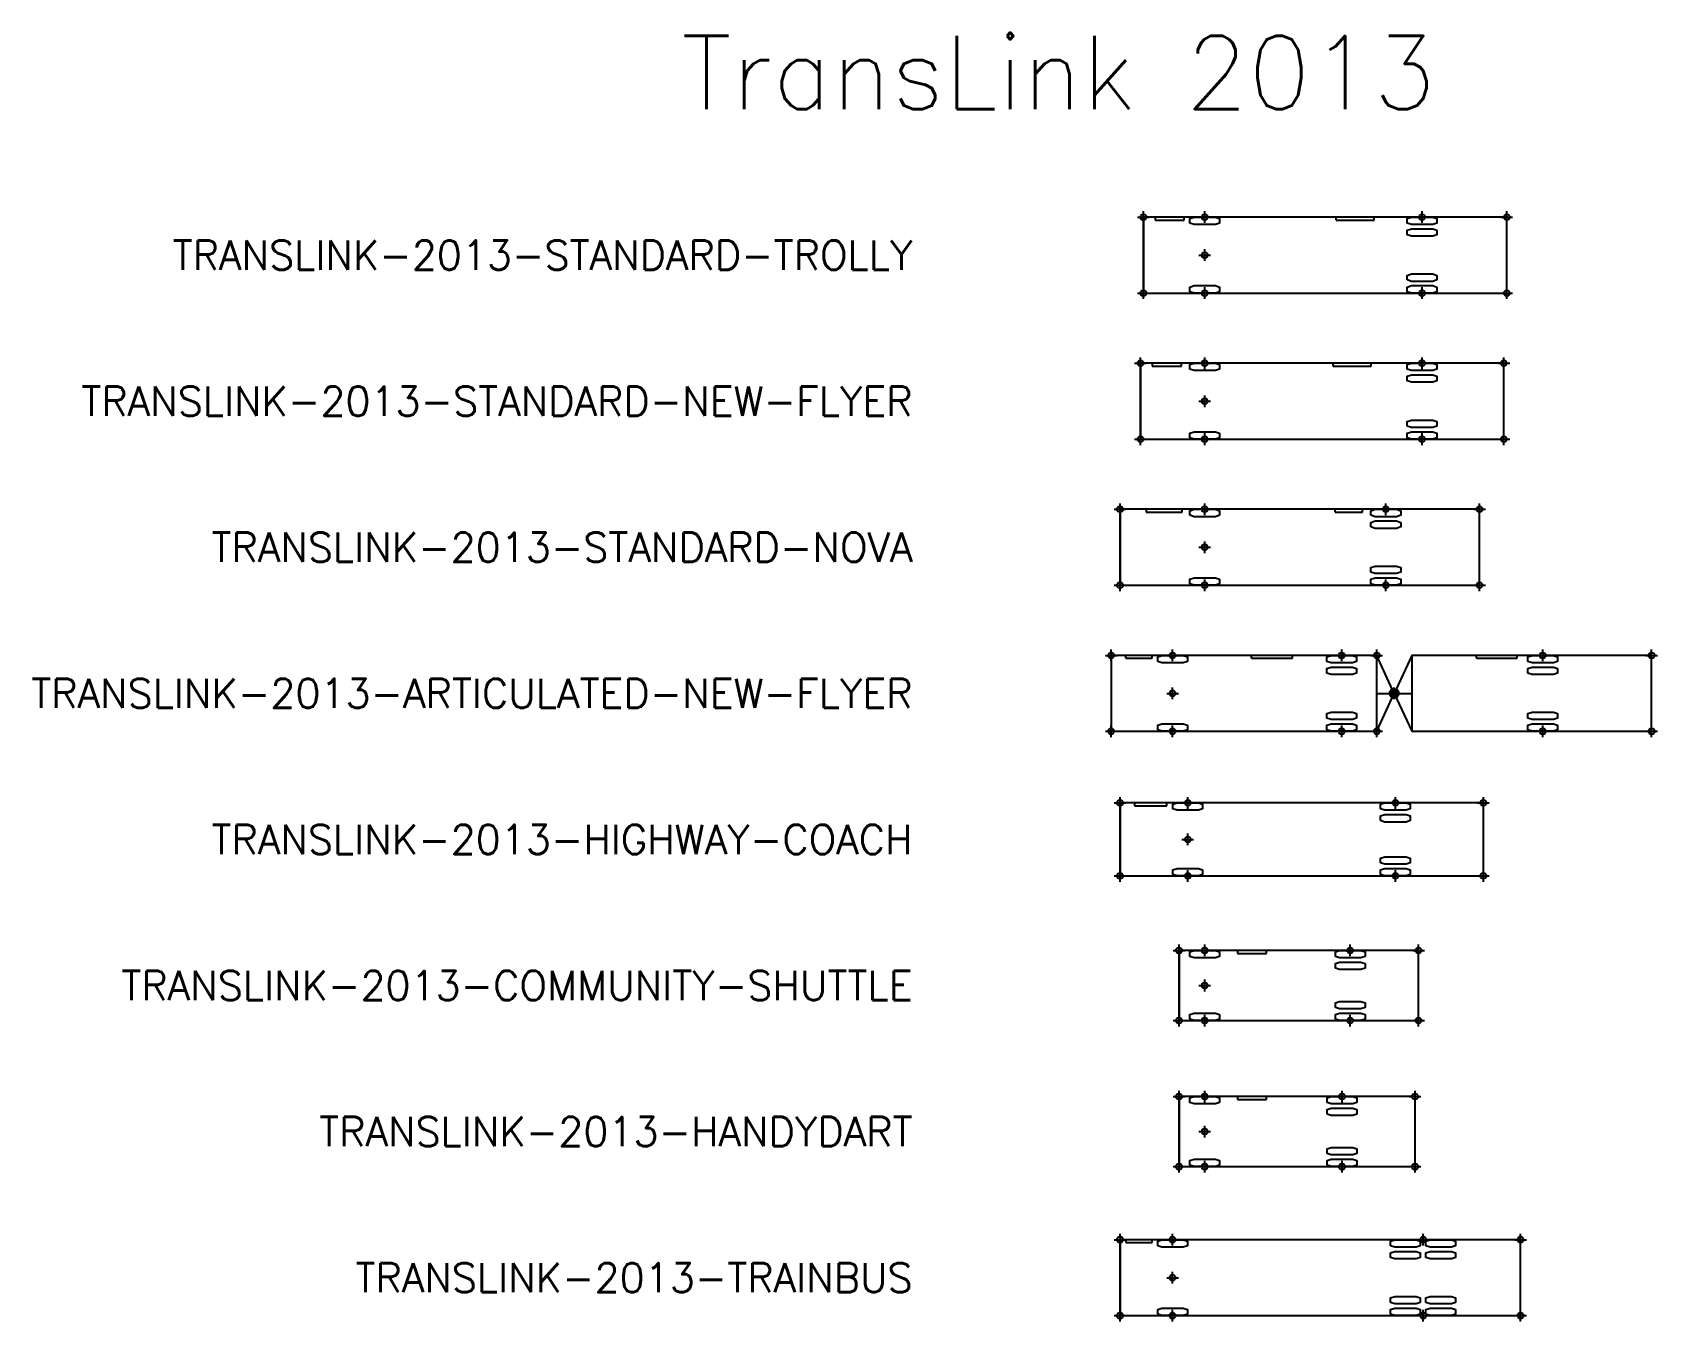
# Model space of a CAD drawing. Header units: metres. Extents: x -185 to 416, y -309 to 8.
# Drawn here: x 359.9 to 415.5, y -36.5 to 7.6 of the extents above; entities that cross this region are included whole.
import ezdxf
from ezdxf.enums import TextEntityAlignment as Align

# ---------------------------------------------------------------- set-up
doc = ezdxf.new("R2010")
doc.units = ezdxf.units.M
doc.header["$PDMODE"] = 34
doc.header["$PDSIZE"] = 0.2
doc.styles.get("Standard").update_dxf_attribs({"font": 'simplex.shx'})

msp = doc.modelspace()

# ---------------------------------------------------------------- texts
msp.add_text('TransLink 2013', height=2.5).set_placement((395, 5), align=Align.CENTER)
for s, p in [('TRANSLINK-2013-STANDARD-TROLLY', (390, 0)), ('TRANSLINK-2013-STANDARD-NEW-FLYER', (390, -5)), ('TRANSLINK-2013-STANDARD-NOVA', (390, -10)), ('TRANSLINK-2013-ARTICULATED-NEW-FLYER', (390, -15)), ('TRANSLINK-2013-HIGHWAY-COACH', (390, -20)), ('TRANSLINK-2013-COMMUNITY-SHUTTLE', (390, -25)), ('TRANSLINK-2013-HANDYDART', (390, -30)), ('TRANSLINK-2013-TRAINBUS', (390, -35))]:
    msp.add_text(s, height=1).set_placement(p, align=Align.MIDDLE_RIGHT)

# ---------------------------------------------------------------- blocks, each defined once
blk = doc.blocks.new('WheelLeftM2')
at = {"color": 7, "linetype": 'Continuous', "ltscale": 1.524, "flags": 128}
blk.add_lwpolyline([(-0.508, -0.206248), (-0.508, -0.047752), (-0.36576, 0), (0.36576, 0), (0.508, -0.047752), (0.508, -0.206248), (0.36576, -0.254), (-0.36576, -0.254)], close=True, dxfattribs=at)
blk = doc.blocks.new('WheelRightM2')
at = {"color": 7, "linetype": 'Continuous', "ltscale": 1.524, "flags": 128}
blk.add_lwpolyline([(-0.508, 0.047752), (-0.508, 0.206248), (-0.36576, 0.254), (0.36576, 0.254), (0.508, 0.206248), (0.508, 0.047752), (0.36576, 0), (-0.36576, 0)], close=True, dxfattribs=at)
blk = doc.blocks.new('TRANSLINK-2013-STANDARD-TROLLY')
for p, q in [((0, -1.3), (0, 1.3)), ((0.4, 1.3), (0.4, 1.2)), ((0.4, 1.2), (1.4, 1.2)), ((1.4, 1.2), (1.4, 1.3)), ((6.6, 1.2), (6.6, 1.3)), ((6.6, 1.2), (7.9, 1.2)), ((7.9, 1.2), (7.9, 1.3))]:
    blk.add_line(p, q)
at = {"color": 7, "linetype": 'Continuous', "ltscale": 1.524}
blk.add_lwpolyline([(0, -1.3), (12.44, -1.3), (12.44, 1.3), (0, 1.3), (0, -1.3), (0, -1.3)], close=True, dxfattribs=at)
at = {"color": 7, "linetype": 'Continuous', "ltscale": 1.524, "flags": 128}
for points in [[(9.032, 1.094), (9.032, 1.252), (9.174, 1.3), (9.906, 1.3), (10.048, 1.252), (10.048, 1.094), (9.906, 1.046), (9.174, 1.046)], [(9.032, 0.694), (9.032, 0.852), (9.174, 0.9), (9.906, 0.9), (10.048, 0.852), (10.048, 0.694), (9.906, 0.646), (9.174, 0.646)], [(9.032, -0.852), (9.032, -0.694), (9.174, -0.646), (9.906, -0.646), (10.048, -0.694), (10.048, -0.852), (9.906, -0.9), (9.174, -0.9)], [(9.032, -1.252), (9.032, -1.094), (9.174, -1.046), (9.906, -1.046), (10.048, -1.094), (10.048, -1.252), (9.906, -1.3), (9.174, -1.3)]]:
    blk.add_lwpolyline(points, close=True, dxfattribs=at)
for p in [(0, 1.3), (2.1, 1.3), (9.54, 1.3), (12.44, 1.3), (2.1, 0), (0, -1.3), (2.1, -1.3), (9.54, -1.3), (12.44, -1.3)]:
    blk.add_point(p)
at = {"layer": 'Defpoints'}
blk.add_lwpolyline([(0, -1.3), (12.44, -1.3), (12.44, 1.3), (0, 1.3)], close=True, dxfattribs=at)
for name, p in [('WheelRightM2', (2.1, 1.046)), ('WheelLeftM2', (2.1, -1.046))]:
    blk.add_blockref(name, p)
at = {"flags": 9}
for tag, p in [('D0', (1.4, 0.567)), ('DG', (1.4, 0.233)), ('D', (1.4, -0.1)), ('DH', (1.4, -0.433)), ('L', (1.4, -0.767))]:
    blk.add_attdef(tag, p, '', height=0.2, dxfattribs=at)
blk = doc.blocks.new('TRANSLINK-2013-STANDARD-NEW-FLYER')
for p, q in [((0, -1.3), (0, 1.3)), ((0.4, 1.3), (0.4, 1.2)), ((0.4, 1.2), (1.4, 1.2)), ((1.4, 1.2), (1.4, 1.3)), ((6.6, 1.2), (6.6, 1.3)), ((6.6, 1.2), (7.9, 1.2)), ((7.9, 1.2), (7.9, 1.3))]:
    blk.add_line(p, q)
at = {"color": 7, "linetype": 'Continuous', "ltscale": 1.524}
blk.add_lwpolyline([(0, -1.3), (12.44, -1.3), (12.44, 1.3), (0, 1.3), (0, -1.3), (0, -1.3)], close=True, dxfattribs=at)
at = {"color": 7, "linetype": 'Continuous', "ltscale": 1.524, "flags": 128}
for points in [[(9.132, 1.094), (9.132, 1.252), (9.274, 1.3), (10.006, 1.3), (10.148, 1.252), (10.148, 1.094), (10.006, 1.046), (9.274, 1.046)], [(9.132, 0.694), (9.132, 0.852), (9.274, 0.9), (10.006, 0.9), (10.148, 0.852), (10.148, 0.694), (10.006, 0.646), (9.274, 0.646)], [(9.132, -0.852), (9.132, -0.694), (9.274, -0.646), (10.006, -0.646), (10.148, -0.694), (10.148, -0.852), (10.006, -0.9), (9.274, -0.9)], [(9.132, -1.252), (9.132, -1.094), (9.274, -1.046), (10.006, -1.046), (10.148, -1.094), (10.148, -1.252), (10.006, -1.3), (9.274, -1.3)]]:
    blk.add_lwpolyline(points, close=True, dxfattribs=at)
for p in [(0, 1.3), (2.2, 1.3), (9.64, 1.3), (12.44, 1.3), (2.2, 0), (0, -1.3), (2.2, -1.3), (9.64, -1.3), (12.44, -1.3)]:
    blk.add_point(p)
at = {"layer": 'Defpoints'}
blk.add_lwpolyline([(0, -1.3), (12.44, -1.3), (12.44, 1.3), (0, 1.3)], close=True, dxfattribs=at)
for name, p in [('WheelRightM2', (2.2, 1.046)), ('WheelLeftM2', (2.2, -1.046))]:
    blk.add_blockref(name, p)
at = {"flags": 9}
for tag, p in [('D0', (1.5, 0.567)), ('DG', (1.5, 0.233)), ('D', (1.5, -0.1)), ('DH', (1.5, -0.433)), ('L', (1.5, -0.767))]:
    blk.add_attdef(tag, p, '', height=0.2, dxfattribs=at)
blk = doc.blocks.new('TRANSLINK-2013-STANDARD-NOVA')
for p, q in [((0, -1.3), (0, 1.3)), ((0.9, 1.3), (0.9, 1.2)), ((0.9, 1.2), (2.13, 1.2)), ((2.13, 1.2), (2.13, 1.3)), ((7.36, 1.2), (7.36, 1.3)), ((7.36, 1.2), (8.3, 1.2)), ((8.3, 1.2), (8.3, 1.3))]:
    blk.add_line(p, q)
at = {"color": 7, "linetype": 'Continuous', "ltscale": 1.524}
blk.add_lwpolyline([(0, -1.3), (12.308, -1.3), (12.308, 1.3), (0, 1.3), (0, -1.3), (0, -1.3)], close=True, dxfattribs=at)
at = {"color": 7, "linetype": 'Continuous', "ltscale": 1.524, "flags": 128}
for points in [[(8.592, 1.094), (8.592, 1.252), (8.734, 1.3), (9.466, 1.3), (9.608, 1.252), (9.608, 1.094), (9.466, 1.046), (8.734, 1.046)], [(8.592, 0.694), (8.592, 0.852), (8.734, 0.9), (9.466, 0.9), (9.608, 0.852), (9.608, 0.694), (9.466, 0.646), (8.734, 0.646)], [(8.592, -0.852), (8.592, -0.694), (8.734, -0.646), (9.466, -0.646), (9.608, -0.694), (9.608, -0.852), (9.466, -0.9), (8.734, -0.9)], [(8.592, -1.252), (8.592, -1.094), (8.734, -1.046), (9.466, -1.046), (9.608, -1.094), (9.608, -1.252), (9.466, -1.3), (8.734, -1.3)]]:
    blk.add_lwpolyline(points, close=True, dxfattribs=at)
for p in [(0, 1.3), (2.9, 1.3), (9.1, 1.3), (12.308, 1.3), (2.9, 0), (0, -1.3), (2.9, -1.3), (9.1, -1.3), (12.308, -1.3)]:
    blk.add_point(p)
at = {"layer": 'Defpoints'}
blk.add_lwpolyline([(0, -1.3), (12.308, -1.3), (12.308, 1.3), (0, 1.3)], close=True, dxfattribs=at)
for name, p in [('WheelRightM2', (2.9, 1.046)), ('WheelLeftM2', (2.9, -1.046))]:
    blk.add_blockref(name, p)
at = {"flags": 9}
for tag, p in [('D0', (2.2, 0.567)), ('DG', (2.2, 0.233)), ('D', (2.2, -0.1)), ('DH', (2.2, -0.433)), ('L', (2.2, -0.767))]:
    blk.add_attdef(tag, p, '', height=0.2, dxfattribs=at)
blk = doc.blocks.new('TRANSLINK-2013-ARTICULATED-NEW-FLYER-REAR')
for p, q in [((2.81, 1.2), (2.81, 1.3)), ((2.81, 1.2), (4.21, 1.2)), ((4.21, 1.2), (4.21, 1.3))]:
    blk.add_line(p, q)
at = {"color": 7, "linetype": 'Continuous', "ltscale": 1.524}
blk.add_line((0, 0), (0.6, 0), dxfattribs=at)
blk.add_lwpolyline([(0.6, -1.3), (8.81, -1.3), (8.81, 1.3), (0.6, 1.3), (0.6, -1.3), (0.6, -1.3)], close=True, dxfattribs=at)
at = {"color": 7, "linetype": 'Continuous', "ltscale": 1.524, "flags": 128}
for points in [[(4.572, 1.094), (4.572, 1.252), (4.714, 1.3), (5.446, 1.3), (5.588, 1.252), (5.588, 1.094), (5.446, 1.046), (4.714, 1.046)], [(4.572, 0.694), (4.572, 0.852), (4.714, 0.9), (5.446, 0.9), (5.588, 0.852), (5.588, 0.694), (5.446, 0.646), (4.714, 0.646)], [(4.572, -0.852), (4.572, -0.694), (4.714, -0.646), (5.446, -0.646), (5.588, -0.694), (5.588, -0.852), (5.446, -0.9), (4.714, -0.9)], [(4.572, -1.252), (4.572, -1.094), (4.714, -1.046), (5.446, -1.046), (5.588, -1.094), (5.588, -1.252), (5.446, -1.3), (4.714, -1.3)]]:
    blk.add_lwpolyline(points, close=True, dxfattribs=at)
at = {"color": 7, "linetype": 'Continuous', "ltscale": 1.524}
blk.add_circle((0, 0), 0.16, dxfattribs=at)
for p in [(5.08, 1.3), (8.81, 1.3), (0, 0), (5.08, -1.3), (8.81, -1.3)]:
    blk.add_point(p)
at = {"layer": 'Defpoints', "flags": 128}
blk.add_lwpolyline([(0, 0), (0.6, -1.3), (8.81, -1.3), (8.81, 1.3), (0.6, 1.3)], close=True, dxfattribs=at)
at = {"flags": 9}
for tag, p in [('D0', (-0.7, 0.567)), ('DG', (-0.7, 0.233)), ('D', (-0.7, -0.1)), ('DH', (-0.7, -0.433)), ('L', (-0.7, -0.767))]:
    blk.add_attdef(tag, p, '', height=0.2, dxfattribs=at)
blk = doc.blocks.new('TRANSLINK-2013-ARTICULATED-NEW-FLYER-FRONT')
for p, q in [((0.5, 1.2), (0.5, 1.3)), ((0.5, 1.2), (1.4, 1.2)), ((1.4, 1.2), (1.4, 1.3)), ((4.8, 1.2), (4.8, 1.3)), ((4.8, 1.2), (6.2, 1.2)), ((6.2, 1.2), (6.2, 1.3)), ((2.1, 0), (2.1, 0))]:
    blk.add_line(p, q)
at = {"color": 7, "linetype": 'Continuous', "ltscale": 1.524}
blk.add_line((9.09, 0), (9.69, 0), dxfattribs=at)
blk.add_lwpolyline([(0, -1.3), (9.09, -1.3), (9.09, 1.3), (0, 1.3), (0, -1.3), (0, -1.3)], close=True, dxfattribs=at)
at = {"color": 7, "linetype": 'Continuous', "ltscale": 1.524, "flags": 128}
for points in [[(7.382, 1.094), (7.382, 1.252), (7.524, 1.3), (8.256, 1.3), (8.398, 1.252), (8.398, 1.094), (8.256, 1.046), (7.524, 1.046)], [(7.382, 0.694), (7.382, 0.852), (7.524, 0.9), (8.256, 0.9), (8.398, 0.852), (8.398, 0.694), (8.256, 0.646), (7.524, 0.646)], [(7.382, -0.852), (7.382, -0.694), (7.524, -0.646), (8.256, -0.646), (8.398, -0.694), (8.398, -0.852), (8.256, -0.9), (7.524, -0.9)], [(7.382, -1.252), (7.382, -1.094), (7.524, -1.046), (8.256, -1.046), (8.398, -1.094), (8.398, -1.252), (8.256, -1.3), (7.524, -1.3)]]:
    blk.add_lwpolyline(points, close=True, dxfattribs=at)
at = {"color": 7, "linetype": 'Continuous', "ltscale": 1.524}
blk.add_circle((9.69, 0), 0.102, dxfattribs=at)
for p in [(0, 1.3), (2.1, 1.3), (7.89, 1.3), (9.09, 1.3), (2.1, 0), (9.69, 0), (0, -1.3), (2.1, -1.3), (7.89, -1.3), (9.09, -1.3)]:
    blk.add_point(p)
at = {"layer": 'Defpoints', "flags": 128}
blk.add_lwpolyline([(0, -1.3), (9.09, -1.3), (9.69, 0), (9.09, 1.3), (0, 1.3)], close=True, dxfattribs=at)
for name, p in [('WheelRightM2', (2.1, 1.046)), ('WheelLeftM2', (2.1, -1.046))]:
    blk.add_blockref(name, p)
at = {"flags": 9}
for tag, p in [('D0', (1.4, 0.567)), ('DG', (1.4, 0.233)), ('D', (1.4, -0.1)), ('DH', (1.4, -0.433)), ('L', (1.4, -0.767))]:
    blk.add_attdef(tag, p, '', height=0.2, dxfattribs=at)
blk = doc.blocks.new('TRANSLINK-2013-HIGHWAY-COACH')
for p, q in [((0, -1.25), (0, 1.25)), ((0.5, 1.25), (0.5, 1.15)), ((0.5, 1.15), (1.6, 1.15)), ((1.6, 1.15), (1.6, 1.25))]:
    blk.add_line(p, q)
at = {"flags": 128}
blk.add_lwpolyline([(0, -1.25), (12.44, -1.25), (12.44, 1.25), (0, 1.25), (0, -1.25), (0, -1.25)], dxfattribs=at)
at = {"color": 7, "linetype": 'Continuous', "ltscale": 1.524, "flags": 128}
for points in [[(8.922, 1.044), (8.922, 1.202), (9.064, 1.25), (9.796, 1.25), (9.938, 1.202), (9.938, 1.044), (9.796, 0.996), (9.064, 0.996)], [(8.922, 0.644), (8.922, 0.802), (9.064, 0.85), (9.796, 0.85), (9.938, 0.802), (9.938, 0.644), (9.796, 0.596), (9.064, 0.596)], [(8.922, -0.802), (8.922, -0.644), (9.064, -0.596), (9.796, -0.596), (9.938, -0.644), (9.938, -0.802), (9.796, -0.85), (9.064, -0.85)], [(8.922, -1.202), (8.922, -1.044), (9.064, -0.996), (9.796, -0.996), (9.938, -1.044), (9.938, -1.202), (9.796, -1.25), (9.064, -1.25)]]:
    blk.add_lwpolyline(points, close=True, dxfattribs=at)
for p in [(0, 1.25), (2.32, 1.25), (9.43, 1.25), (12.44, 1.25), (2.32, 0), (0, -1.25), (2.32, -1.25), (9.43, -1.25), (12.44, -1.25)]:
    blk.add_point(p)
at = {"layer": 'Defpoints'}
blk.add_lwpolyline([(0, -1.25), (12.44, -1.25), (12.44, 1.25), (0, 1.25)], close=True, dxfattribs=at)
for name, p in [('WheelRightM2', (2.32, 0.996)), ('WheelLeftM2', (2.32, -0.996))]:
    blk.add_blockref(name, p)
at = {"flags": 9}
for tag, p in [('D0', (1.62, 0.567)), ('DG', (1.62, 0.233)), ('D', (1.62, -0.1)), ('DH', (1.62, -0.433)), ('L', (1.62, -0.767))]:
    blk.add_attdef(tag, p, '', height=0.2, dxfattribs=at)
blk = doc.blocks.new('TRANSLINK-2013-COMMUNITY-SHUTTLE')
for p, q in [((0, -1.2), (0, 1.2)), ((2, 1.2), (2, 1.1)), ((3, 1.1), (3, 1.2)), ((2, 1.1), (3, 1.1))]:
    blk.add_line(p, q)
at = {"color": 7, "linetype": 'Continuous', "ltscale": 1.524}
blk.add_lwpolyline([(0, -1.2), (8.2, -1.2), (8.2, 1.2), (0, 1.2), (0, -1.2), (0, -1.2)], close=True, dxfattribs=at)
at = {"color": 7, "linetype": 'Continuous', "ltscale": 1.524, "flags": 128}
for points in [[(5.352, 0.994), (5.352, 1.152), (5.494, 1.2), (6.226, 1.2), (6.368, 1.152), (6.368, 0.994), (6.226, 0.946), (5.494, 0.946)], [(5.352, 0.594), (5.352, 0.752), (5.494, 0.8), (6.226, 0.8), (6.368, 0.752), (6.368, 0.594), (6.226, 0.546), (5.494, 0.546)], [(5.352, -0.752), (5.352, -0.594), (5.494, -0.546), (6.226, -0.546), (6.368, -0.594), (6.368, -0.752), (6.226, -0.8), (5.494, -0.8)], [(5.352, -1.152), (5.352, -0.994), (5.494, -0.946), (6.226, -0.946), (6.368, -0.994), (6.368, -1.152), (6.226, -1.2), (5.494, -1.2)]]:
    blk.add_lwpolyline(points, close=True, dxfattribs=at)
for p in [(0, 1.2), (0.88, 1.2), (5.86, 1.2), (8.2, 1.2), (0.88, 0), (0, -1.2), (0.88, -1.2), (5.86, -1.2), (8.2, -1.2)]:
    blk.add_point(p)
at = {"layer": 'Defpoints'}
blk.add_lwpolyline([(0, -1.2), (8.2, -1.2), (8.2, 1.2), (0, 1.2)], close=True, dxfattribs=at)
for name, p in [('WheelRightM2', (0.88, 0.946)), ('WheelLeftM2', (0.88, -0.946))]:
    blk.add_blockref(name, p)
at = {"flags": 9}
for tag, p in [('D0', (0.18, 0.567)), ('DG', (0.18, 0.233)), ('D', (0.18, -0.1)), ('DH', (0.18, -0.433)), ('L', (0.18, -0.767))]:
    blk.add_attdef(tag, p, '', height=0.2, dxfattribs=at)
blk = doc.blocks.new('TRANSLINK-2013-HANDYDART')
for p, q in [((0, -1.2), (0, 1.2)), ((2, 1.2), (2, 1.1)), ((3, 1.1), (3, 1.2)), ((2, 1.1), (3, 1.1))]:
    blk.add_line(p, q)
at = {"color": 7, "linetype": 'Continuous', "ltscale": 1.524}
blk.add_lwpolyline([(0, -1.2), (8.08, -1.2), (8.08, 1.2), (0, 1.2), (0, -1.2), (0, -1.2)], close=True, dxfattribs=at)
at = {"color": 7, "linetype": 'Continuous', "ltscale": 1.524, "flags": 128}
for points in [[(5.072, 0.994), (5.072, 1.152), (5.214, 1.2), (5.946, 1.2), (6.088, 1.152), (6.088, 0.994), (5.946, 0.946), (5.214, 0.946)], [(5.072, 0.594), (5.072, 0.752), (5.214, 0.8), (5.946, 0.8), (6.088, 0.752), (6.088, 0.594), (5.946, 0.546), (5.214, 0.546)], [(5.072, -0.752), (5.072, -0.594), (5.214, -0.546), (5.946, -0.546), (6.088, -0.594), (6.088, -0.752), (5.946, -0.8), (5.214, -0.8)], [(5.072, -1.152), (5.072, -0.994), (5.214, -0.946), (5.946, -0.946), (6.088, -0.994), (6.088, -1.152), (5.946, -1.2), (5.214, -1.2)]]:
    blk.add_lwpolyline(points, close=True, dxfattribs=at)
for p in [(0, 1.2), (0.88, 1.2), (5.58, 1.2), (8.08, 1.2), (0.88, 0), (0, -1.2), (0.88, -1.2), (5.58, -1.2), (8.08, -1.2)]:
    blk.add_point(p)
at = {"layer": 'Defpoints'}
blk.add_lwpolyline([(0, -1.2), (8.08, -1.2), (8.08, 1.2), (0, 1.2)], close=True, dxfattribs=at)
for name, p in [('WheelRightM2', (0.88, 0.946)), ('WheelLeftM2', (0.88, -0.946))]:
    blk.add_blockref(name, p)
at = {"flags": 9}
for tag, p in [('D0', (0.18, 0.567)), ('DG', (0.18, 0.233)), ('D', (0.18, -0.1)), ('DH', (0.18, -0.433)), ('L', (0.18, -0.767))]:
    blk.add_attdef(tag, p, '', height=0.2, dxfattribs=at)
blk = doc.blocks.new('TRANSLINK-2013-TRAINBUS')
for p, q in [((0, -1.3), (0, 1.3)), ((0.2, 1.3), (0.2, 1.2)), ((0.2, 1.2), (1.1, 1.2)), ((1.1, 1.2), (1.1, 1.3))]:
    blk.add_line(p, q)
at = {"flags": 128}
blk.add_lwpolyline([(0, -1.3), (13.71, -1.3), (13.71, 1.3), (0, 1.3), (0, -1.3), (0, -1.3)], dxfattribs=at)
at = {"color": 7, "linetype": 'Continuous', "ltscale": 1.524, "flags": 128}
for points in [[(9.262, 1.094), (9.262, 1.252), (9.404, 1.3), (10.136, 1.3), (10.278, 1.252), (10.278, 1.094), (10.136, 1.046), (9.404, 1.046)], [(10.472, 1.094), (10.472, 1.252), (10.614, 1.3), (11.346, 1.3), (11.488, 1.252), (11.488, 1.094), (11.346, 1.046), (10.614, 1.046)], [(9.262, 0.694), (9.262, 0.852), (9.404, 0.9), (10.136, 0.9), (10.278, 0.852), (10.278, 0.694), (10.136, 0.646), (9.404, 0.646)], [(10.472, 0.694), (10.472, 0.852), (10.614, 0.9), (11.346, 0.9), (11.488, 0.852), (11.488, 0.694), (11.346, 0.646), (10.614, 0.646)], [(9.262, -0.852), (9.262, -0.694), (9.404, -0.646), (10.136, -0.646), (10.278, -0.694), (10.278, -0.852), (10.136, -0.9), (9.404, -0.9)], [(9.262, -1.252), (9.262, -1.094), (9.404, -1.046), (10.136, -1.046), (10.278, -1.094), (10.278, -1.252), (10.136, -1.3), (9.404, -1.3)], [(10.472, -0.852), (10.472, -0.694), (10.614, -0.646), (11.346, -0.646), (11.488, -0.694), (11.488, -0.852), (11.346, -0.9), (10.614, -0.9)], [(10.472, -1.252), (10.472, -1.094), (10.614, -1.046), (11.346, -1.046), (11.488, -1.094), (11.488, -1.252), (11.346, -1.3), (10.614, -1.3)]]:
    blk.add_lwpolyline(points, close=True, dxfattribs=at)
for p in [(0, 1.3), (1.8, 1.3), (10.375, 1.3), (13.71, 1.3), (1.8, 0), (0, -1.3), (1.8, -1.3), (10.375, -1.3), (13.71, -1.3)]:
    blk.add_point(p)
at = {"layer": 'Defpoints'}
blk.add_lwpolyline([(0, -1.3), (13.71, -1.3), (13.71, 1.3), (0, 1.3)], close=True, dxfattribs=at)
for name, p in [('WheelRightM2', (1.8, 1.046)), ('WheelLeftM2', (1.8, -1.046))]:
    blk.add_blockref(name, p)
at = {"flags": 9}
for tag, p in [('D0', (1.1, 0.567)), ('DG', (1.1, 0.233)), ('D', (1.1, -0.1)), ('DH', (1.1, -0.433)), ('L', (1.1, -0.767))]:
    blk.add_attdef(tag, p, '', height=0.2, dxfattribs=at)

# ---------------------------------------------------------------- block references
for name, p in [('TRANSLINK-2013-STANDARD-TROLLY', (397.9, 0)), ('TRANSLINK-2013-STANDARD-NEW-FLYER', (397.8, -5)), ('TRANSLINK-2013-STANDARD-NOVA', (397.1, -10)), ('TRANSLINK-2013-ARTICULATED-NEW-FLYER-FRONT', (396.8, -15)), ('TRANSLINK-2013-ARTICULATED-NEW-FLYER-REAR', (406.49, -15)), ('TRANSLINK-2013-HIGHWAY-COACH', (397.1, -20)), ('TRANSLINK-2013-COMMUNITY-SHUTTLE', (399.12, -25)), ('TRANSLINK-2013-HANDYDART', (399.12, -30)), ('TRANSLINK-2013-TRAINBUS', (397.1, -35))]:
    msp.add_blockref(name, p)

msp.set_redraw_order([(e.dxf.handle, doc.entitydb.next_handle()) for e in msp.query("TEXT MTEXT ATTDEF DIMENSION ARC_DIMENSION")])  # texts and dimensions are drawn at this point

doc.saveas('drawing.dxf')
